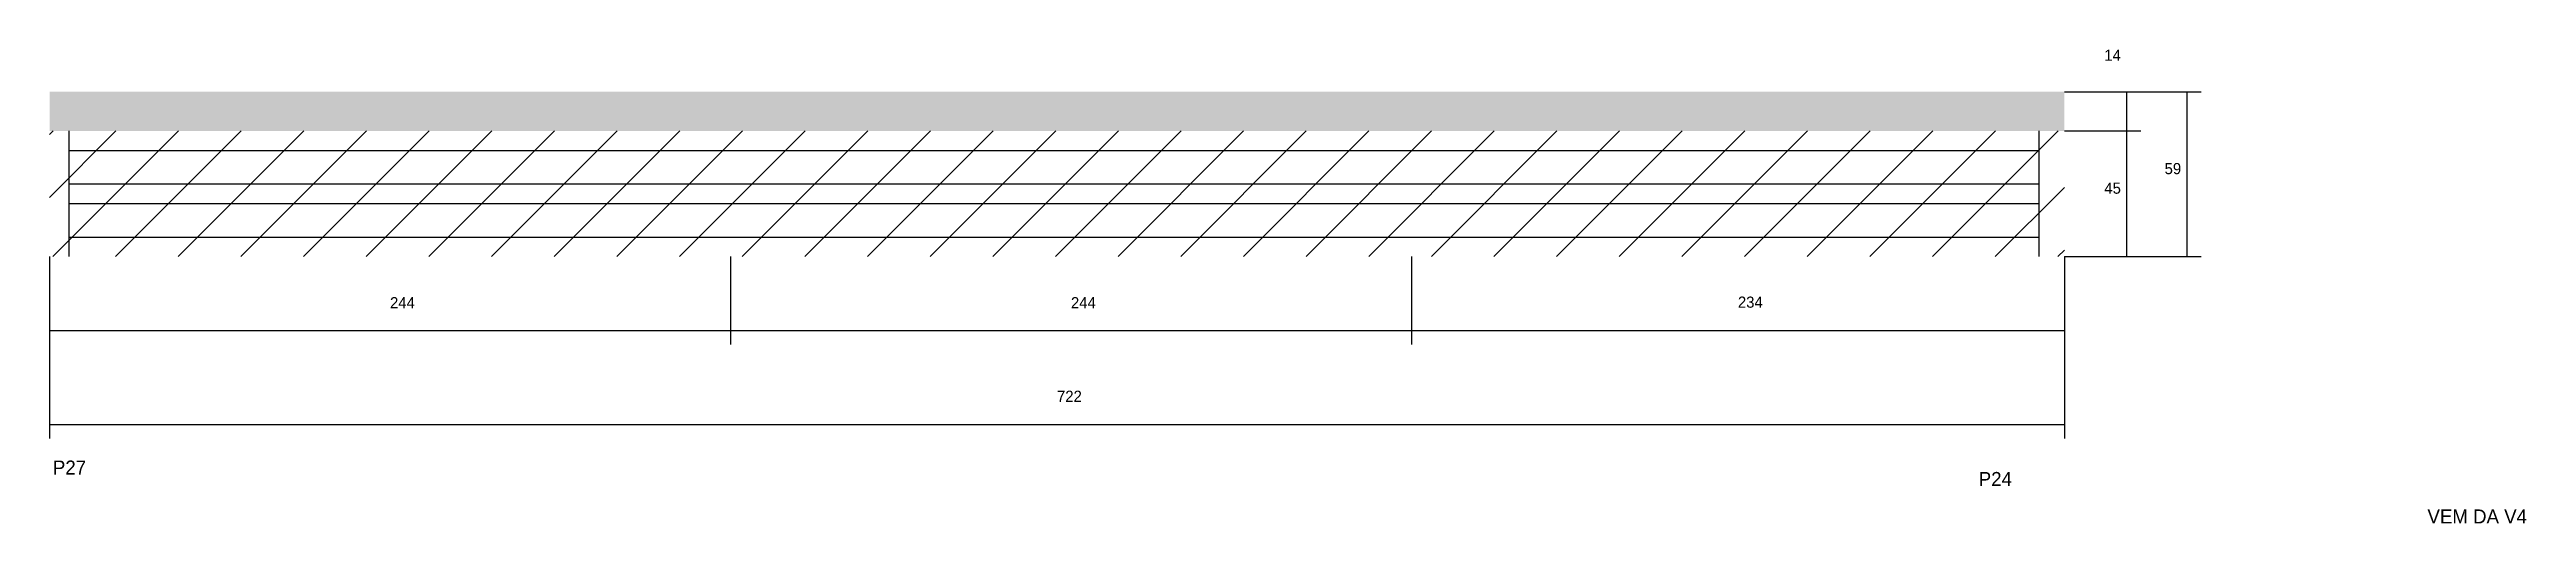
# Model space of a CAD drawing. Header units: metres. Extents: x -2848 to 21926, y -45195 to 1016.
# Drawn here: x 6094 to 6982, y -623 to -453 of the extents above; entities that cross this region are included whole.
import ezdxf

# ---------------------------------------------------------------- set-up
doc = ezdxf.new("R2010")
doc.units = ezdxf.units.M
for name, color, linetype in [('COTA', 4, 'Continuous'), ('NOMENCLATURA', 7, 'Continuous'), ('REAPROVEITAMENTO', 251, 'Continuous'), ('SARR_2.2x7', 40, 'Continuous'), ('Texto Seção', 7, 'Continuous')]:
    doc.layers.add(name, color=color, linetype=linetype)

msp = doc.modelspace()

# ---------------------------------------------------------------- texts
at = {"layer": 'COTA'}
for s, p in [('14', (6830.5, -457.4)), ('59', (6852.1, -498)), ('45', (6830.5, -505)), ('244', (6216.2, -546)), ('244', (6460.2, -546)), ('234', (6699.2, -545.8)), ('722', (6455.2, -579.5))]:
    msp.add_text(s, height=4, dxfattribs=at).set_placement(p)
at = {"layer": 'NOMENCLATURA'}
for s, p in [('P27', (6095.4, -605.5)), ('P24', (6785.5, -609.6))]:
    msp.add_text(s, height=5, dxfattribs=at).set_placement(p)
at = {"layer": 'Texto Seção'}
msp.add_text('VEM DA V4', height=5, dxfattribs=at).set_placement((6946.3, -623))

# ---------------------------------------------------------------- hatches: boundary and pattern name
at = {"layer": 'COTA'}
h = msp.add_hatch(dxfattribs=at)
h.set_pattern_fill('AR-CONC', scale=0.03)
h.paths.add_polyline_path([(6816.2, -468.5), (6816.2, -482.5), (6816.2, -482.5), (6094.2, -482.5), (6094.2, -482.5), (6094.2, -468.5), (6094.2, -468.5), (6816.2, -468.5)])
at = {"layer": 'REAPROVEITAMENTO'}
h = msp.add_hatch(dxfattribs=at)
h.set_pattern_fill('ANSI31', scale=5)
h.paths.add_polyline_path([(6816.2, -527.5), (6816.2, -482.5), (6816.2, -482.5), (6094.2, -482.5), (6094.2, -482.5), (6094.2, -527.5), (6094.2, -527.5), (6816.2, -527.5)])

# ---------------------------------------------------------------- linework, layer by layer
at = {"layer": 'COTA'}
for p, q in [((6816.2, -468.5), (6843.6, -468.5)), ((6816.2, -468.5), (6865.2, -468.5)), ((6838.6, -482.5), (6838.6, -468.5)), ((6860.2, -527.5), (6860.2, -468.5)), ((6816.2, -482.5), (6843.6, -482.5)), ((6816.2, -482.5), (6843.6, -482.5)), ((6838.6, -527.5), (6838.6, -482.5)), ((6094.2, -527.5), (6094.2, -559)), ((6094.2, -527.5), (6094.2, -592.6)), ((6338.2, -527.5), (6338.2, -559)), ((6338.2, -527.5), (6338.2, -559)), ((6582.2, -527.5), (6582.2, -559)), ((6582.2, -527.5), (6582.2, -559)), ((6816.2, -527.5), (6816.2, -559)), ((6816.2, -527.5), (6816.2, -592.6)), ((6816.2, -527.5), (6843.6, -527.5)), ((6816.2, -527.5), (6865.2, -527.5)), ((6094.2, -554), (6338.2, -554)), ((6338.2, -554), (6582.2, -554)), ((6582.2, -554), (6816.2, -554)), ((6094.2, -587.6), (6816.2, -587.6))]:
    msp.add_line(p, q, dxfattribs=at)
at = {"layer": 'SARR_2.2x7'}
for p, q in [((6101.2, -527.5), (6101.2, -482.5)), ((6807.2, -527.5), (6807.2, -482.5)), ((6101.2, -489.5), (6338.2, -489.5)), ((6338.2, -489.5), (6582.2, -489.5)), ((6582.2, -489.5), (6807.2, -489.5)), ((6101.2, -501.5), (6338.2, -501.5)), ((6338.2, -501.5), (6582.2, -501.5)), ((6582.2, -501.5), (6807.2, -501.5)), ((6101.2, -508.5), (6338.2, -508.5)), ((6338.2, -508.5), (6582.2, -508.5)), ((6582.2, -508.5), (6807.2, -508.5)), ((6101.2, -520.5), (6338.2, -520.5)), ((6338.2, -520.5), (6582.2, -520.5)), ((6582.2, -520.5), (6807.2, -520.5))]:
    msp.add_line(p, q, dxfattribs=at)

msp.set_redraw_order([(e.dxf.handle, doc.entitydb.next_handle()) for e in msp.query("TEXT MTEXT ATTDEF DIMENSION ARC_DIMENSION")])  # texts and dimensions are drawn at this point

doc.saveas('drawing.dxf')
